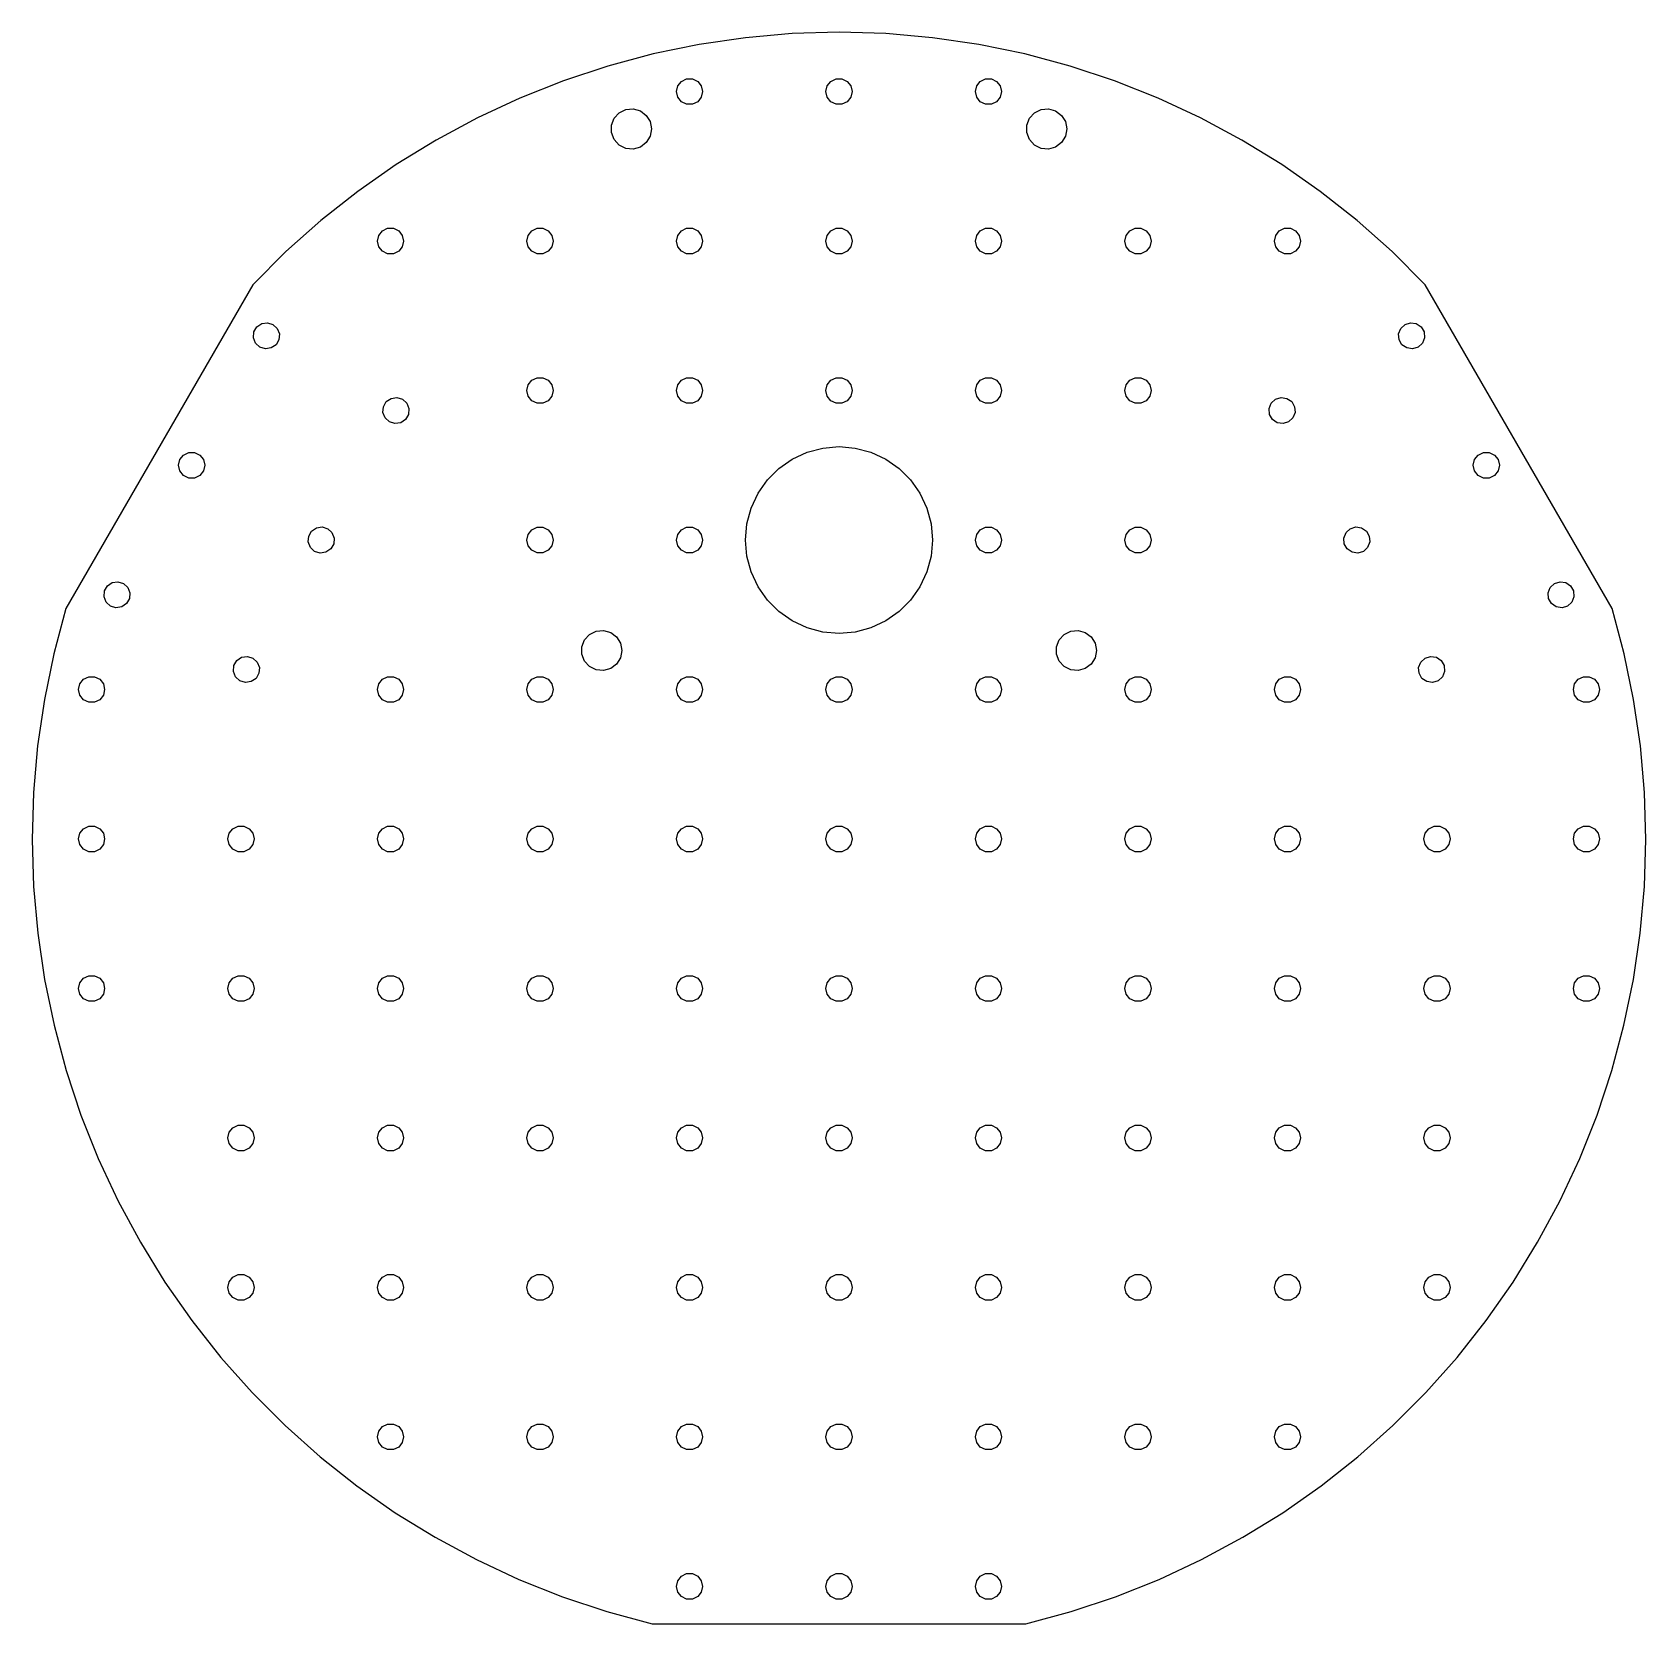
# Model space of a CAD drawing. Header units: metres. Extents: x -108 to 108, y -105 to 108.
import ezdxf

# ---------------------------------------------------------------- set-up
doc = ezdxf.new("R2010")
doc.units = ezdxf.units.M

msp = doc.modelspace()

# ---------------------------------------------------------------- linework, layer by layer
for p, q in [((0, 107.935), (-6.26792, 107.753)), ((6.26792, 107.753), (0, 107.935)), ((-18.7192, 106.3), (-24.8606, 105.033)), ((-12.5147, 107.207), (-18.7192, 106.3)), ((-6.26792, 107.753), (-12.5147, 107.207)), ((12.5147, 107.207), (6.26792, 107.753)), ((18.7192, 106.3), (12.5147, 107.207)), ((24.8606, 105.033), (18.7192, 106.3)), ((-24.8606, 105.033), (-30.918, 103.412)), ((30.918, 103.412), (24.8606, 105.033)), ((-30.918, 103.412), (-36.8711, 101.442)), ((-21.0911, 101.368), (-20.3894, 101.706)), ((-20.3894, 101.706), (-19.6106, 101.706)), ((-19.6106, 101.706), (-18.9089, 101.368)), ((-1.09111, 101.368), (-0.389411, 101.706)), ((-0.389411, 101.706), (0.389411, 101.706)), ((0.389411, 101.706), (1.09111, 101.368)), ((18.9089, 101.368), (19.6106, 101.706)), ((19.6106, 101.706), (20.3894, 101.706)), ((20.3894, 101.706), (21.0911, 101.368)), ((36.8711, 101.442), (30.918, 103.412)), ((-36.8711, 101.442), (-42.6998, 99.1299)), ((-21.75, 100), (-21.5767, 100.759)), ((-21.5767, 99.2407), (-21.75, 100)), ((-21.5767, 100.759), (-21.0911, 101.368)), ((-18.9089, 101.368), (-18.4233, 100.759)), ((-18.4233, 100.759), (-18.25, 100)), ((-18.25, 100), (-18.4233, 99.2407)), ((-1.75, 100), (-1.5767, 100.759)), ((-1.5767, 99.2407), (-1.75, 100)), ((-1.5767, 100.759), (-1.09111, 101.368)), ((1.09111, 101.368), (1.5767, 100.759)), ((1.5767, 100.759), (1.75, 100)), ((1.75, 100), (1.5767, 99.2407)), ((18.25, 100), (18.4233, 100.759)), ((18.4233, 99.2407), (18.25, 100)), ((18.4233, 100.759), (18.9089, 101.368)), ((21.0911, 101.368), (21.5767, 100.759)), ((21.5767, 100.759), (21.75, 100)), ((21.75, 100), (21.5767, 99.2407)), ((42.6998, 99.1299), (36.8711, 101.442)), ((-42.6998, 99.1299), (-48.3843, 96.483)), ((-30.0716, 96.4214), (-29.4031, 97.1546)), ((-29.4031, 97.1546), (-28.5149, 97.5969)), ((-28.5149, 97.5969), (-27.5269, 97.6885)), ((-27.5269, 97.6885), (-26.5725, 97.4169)), ((-26.5725, 97.4169), (-25.7807, 96.819)), ((-21.0911, 98.6318), (-21.5767, 99.2407)), ((-20.3894, 98.2939), (-21.0911, 98.6318)), ((-19.6106, 98.2939), (-20.3894, 98.2939)), ((-18.9089, 98.6318), (-19.6106, 98.2939)), ((-18.4233, 99.2407), (-18.9089, 98.6318)), ((-1.09111, 98.6318), (-1.5767, 99.2407)), ((-0.389411, 98.2939), (-1.09111, 98.6318)), ((0.389411, 98.2939), (-0.389411, 98.2939)), ((1.09111, 98.6318), (0.389411, 98.2939)), ((1.5767, 99.2407), (1.09111, 98.6318)), ((18.9089, 98.6318), (18.4233, 99.2407)), ((19.6106, 98.2939), (18.9089, 98.6318)), ((20.3894, 98.2939), (19.6106, 98.2939)), ((21.0911, 98.6318), (20.3894, 98.2939)), ((21.5767, 99.2407), (21.0911, 98.6318)), ((25.4804, 96.4214), (26.1489, 97.1546)), ((26.1489, 97.1546), (27.0371, 97.5969)), ((27.0371, 97.5969), (28.0251, 97.6885)), ((28.0251, 97.6885), (28.9795, 97.4169)), ((28.9795, 97.4169), (29.7713, 96.819)), ((48.3843, 96.483), (42.6998, 99.1299)), ((-48.3843, 96.483), (-53.9055, 93.5104)), ((-30.43, 95.4961), (-30.0716, 96.4214)), ((-30.43, 94.5039), (-30.43, 95.4961)), ((-25.7807, 96.819), (-25.2583, 95.9753)), ((-25.2583, 95.9753), (-25.076, 95)), ((-25.076, 95), (-25.2583, 94.0247)), ((25.122, 95.4961), (25.4804, 96.4214)), ((25.122, 94.5039), (25.122, 95.4961)), ((29.7713, 96.819), (30.2937, 95.9753)), ((30.2937, 95.9753), (30.476, 95)), ((30.476, 95), (30.2937, 94.0247)), ((53.9055, 93.5104), (48.3843, 96.483)), ((-53.9055, 93.5104), (-59.2448, 90.2222)), ((-30.0716, 93.5786), (-30.43, 94.5039)), ((-29.4031, 92.8454), (-30.0716, 93.5786)), ((-28.5149, 92.4031), (-29.4031, 92.8454)), ((-25.7807, 93.181), (-26.5725, 92.5831)), ((-25.2583, 94.0247), (-25.7807, 93.181)), ((25.4804, 93.5786), (25.122, 94.5039)), ((26.1489, 92.8454), (25.4804, 93.5786)), ((27.0371, 92.4031), (26.1489, 92.8454)), ((29.7713, 93.181), (28.9795, 92.5831)), ((30.2937, 94.0247), (29.7713, 93.181)), ((59.2448, 90.2222), (53.9055, 93.5104)), ((-27.5269, 92.3115), (-28.5149, 92.4031)), ((-26.5725, 92.5831), (-27.5269, 92.3115)), ((28.0251, 92.3115), (27.0371, 92.4031)), ((28.9795, 92.5831), (28.0251, 92.3115)), ((-59.2448, 90.2222), (-64.3841, 86.6296)), ((64.3841, 86.6296), (59.2448, 90.2222)), ((-64.3841, 86.6296), (-69.3062, 82.7445)), ((69.3062, 82.7445), (64.3841, 86.6296)), ((-69.3062, 82.7445), (-73.9943, 78.5802)), ((73.9943, 78.5802), (69.3062, 82.7445)), ((-61.75, 80), (-61.5767, 80.7593)), ((-61.5767, 79.2407), (-61.75, 80)), ((-61.5767, 80.7593), (-61.0911, 81.3682)), ((-61.0911, 81.3682), (-60.3894, 81.7061)), ((-60.3894, 81.7061), (-59.6106, 81.7061)), ((-59.6106, 81.7061), (-58.9089, 81.3682)), ((-58.9089, 81.3682), (-58.4233, 80.7593)), ((-58.4233, 80.7593), (-58.25, 80)), ((-58.25, 80), (-58.4233, 79.2407)), ((-41.75, 80), (-41.5767, 80.7593)), ((-41.5767, 79.2407), (-41.75, 80)), ((-41.5767, 80.7593), (-41.0911, 81.3682)), ((-41.0911, 81.3682), (-40.3894, 81.7061)), ((-40.3894, 81.7061), (-39.6106, 81.7061)), ((-39.6106, 81.7061), (-38.9089, 81.3682)), ((-38.9089, 81.3682), (-38.4233, 80.7593)), ((-38.4233, 80.7593), (-38.25, 80)), ((-38.25, 80), (-38.4233, 79.2407)), ((-21.75, 80), (-21.5767, 80.7593)), ((-21.5767, 79.2407), (-21.75, 80)), ((-21.5767, 80.7593), (-21.0911, 81.3682)), ((-21.0911, 81.3682), (-20.3894, 81.7061)), ((-20.3894, 81.7061), (-19.6106, 81.7061)), ((-19.6106, 81.7061), (-18.9089, 81.3682)), ((-18.9089, 81.3682), (-18.4233, 80.7593)), ((-18.4233, 80.7593), (-18.25, 80)), ((-18.25, 80), (-18.4233, 79.2407)), ((-1.75, 80), (-1.5767, 80.7593)), ((-1.5767, 79.2407), (-1.75, 80)), ((-1.5767, 80.7593), (-1.09111, 81.3682)), ((-1.09111, 81.3682), (-0.389411, 81.7061)), ((-0.389411, 81.7061), (0.389411, 81.7061)), ((0.389411, 81.7061), (1.09111, 81.3682)), ((1.09111, 81.3682), (1.5767, 80.7593)), ((1.5767, 80.7593), (1.75, 80)), ((1.75, 80), (1.5767, 79.2407)), ((18.25, 80), (18.4233, 80.7593)), ((18.4233, 79.2407), (18.25, 80)), ((18.4233, 80.7593), (18.9089, 81.3682)), ((18.9089, 81.3682), (19.6106, 81.7061)), ((19.6106, 81.7061), (20.3894, 81.7061)), ((20.3894, 81.7061), (21.0911, 81.3682)), ((21.0911, 81.3682), (21.5767, 80.7593)), ((21.5767, 80.7593), (21.75, 80)), ((21.75, 80), (21.5767, 79.2407)), ((38.25, 80), (38.4233, 80.7593)), ((38.4233, 79.2407), (38.25, 80)), ((38.4233, 80.7593), (38.9089, 81.3682)), ((38.9089, 81.3682), (39.6106, 81.7061)), ((39.6106, 81.7061), (40.3894, 81.7061)), ((40.3894, 81.7061), (41.0911, 81.3682)), ((41.0911, 81.3682), (41.5767, 80.7593)), ((41.5767, 80.7593), (41.75, 80)), ((41.75, 80), (41.5767, 79.2407)), ((58.25, 80), (58.4233, 80.7593)), ((58.4233, 79.2407), (58.25, 80)), ((58.4233, 80.7593), (58.9089, 81.3682)), ((58.9089, 81.3682), (59.6106, 81.7061)), ((59.6106, 81.7061), (60.3894, 81.7061)), ((60.3894, 81.7061), (61.0911, 81.3682)), ((61.0911, 81.3682), (61.5767, 80.7593)), ((61.5767, 80.7593), (61.75, 80)), ((61.75, 80), (61.5767, 79.2407)), ((-73.9943, 78.5802), (-78.4327, 74.1506)), ((-61.0911, 78.6318), (-61.5767, 79.2407)), ((-60.3894, 78.2939), (-61.0911, 78.6318)), ((-59.6106, 78.2939), (-60.3894, 78.2939)), ((-58.9089, 78.6318), (-59.6106, 78.2939)), ((-58.4233, 79.2407), (-58.9089, 78.6318)), ((-41.0911, 78.6318), (-41.5767, 79.2407)), ((-40.3894, 78.2939), (-41.0911, 78.6318)), ((-39.6106, 78.2939), (-40.3894, 78.2939)), ((-38.9089, 78.6318), (-39.6106, 78.2939)), ((-38.4233, 79.2407), (-38.9089, 78.6318)), ((-21.0911, 78.6318), (-21.5767, 79.2407)), ((-20.3894, 78.2939), (-21.0911, 78.6318)), ((-19.6106, 78.2939), (-20.3894, 78.2939)), ((-18.9089, 78.6318), (-19.6106, 78.2939)), ((-18.4233, 79.2407), (-18.9089, 78.6318)), ((-1.09111, 78.6318), (-1.5767, 79.2407)), ((-0.389411, 78.2939), (-1.09111, 78.6318)), ((0.389411, 78.2939), (-0.389411, 78.2939)), ((1.09111, 78.6318), (0.389411, 78.2939)), ((1.5767, 79.2407), (1.09111, 78.6318)), ((18.9089, 78.6318), (18.4233, 79.2407)), ((19.6106, 78.2939), (18.9089, 78.6318)), ((20.3894, 78.2939), (19.6106, 78.2939)), ((21.0911, 78.6318), (20.3894, 78.2939)), ((21.5767, 79.2407), (21.0911, 78.6318)), ((38.9089, 78.6318), (38.4233, 79.2407)), ((39.6106, 78.2939), (38.9089, 78.6318)), ((40.3894, 78.2939), (39.6106, 78.2939)), ((41.0911, 78.6318), (40.3894, 78.2939)), ((41.5767, 79.2407), (41.0911, 78.6318)), ((58.9089, 78.6318), (58.4233, 79.2407)), ((59.6106, 78.2939), (58.9089, 78.6318)), ((60.3894, 78.2939), (59.6106, 78.2939)), ((61.0911, 78.6318), (60.3894, 78.2939)), ((61.5767, 79.2407), (61.0911, 78.6318)), ((78.4327, 74.1506), (73.9943, 78.5802)), ((-78.4327, 74.1506), (-103.433, 30.8494)), ((103.433, 30.8494), (78.4327, 74.1506)), ((-78.333, 67.0597), (-78.2748, 67.8363)), ((-78.0485, 66.3347), (-78.333, 67.0597)), ((-78.2748, 67.8363), (-77.8854, 68.5108)), ((-77.8854, 68.5108), (-77.2419, 68.9495)), ((-77.2419, 68.9495), (-76.4718, 69.0656)), ((-76.4718, 69.0656), (-75.7275, 68.8361)), ((-75.7275, 68.8361), (-75.1566, 68.3063)), ((-75.1566, 68.3063), (-74.8721, 67.5813)), ((-74.8721, 67.5813), (-74.9303, 66.8047)), ((74.8721, 67.5813), (75.1566, 68.3063)), ((74.9303, 66.8047), (74.8721, 67.5813)), ((75.1566, 68.3063), (75.7275, 68.8361)), ((75.7275, 68.8361), (76.4718, 69.0656)), ((76.4718, 69.0656), (77.2419, 68.9495)), ((77.2419, 68.9495), (77.8854, 68.5108)), ((77.8854, 68.5108), (78.2748, 67.8363)), ((78.333, 67.0597), (78.0485, 66.3347)), ((78.2748, 67.8363), (78.333, 67.0597)), ((-77.4775, 65.805), (-78.0485, 66.3347)), ((-76.7333, 65.5754), (-77.4775, 65.805)), ((-75.9632, 65.6915), (-76.7333, 65.5754)), ((-75.3197, 66.1302), (-75.9632, 65.6915)), ((-74.9303, 66.8047), (-75.3197, 66.1302)), ((75.3197, 66.1302), (74.9303, 66.8047)), ((75.9632, 65.6915), (75.3197, 66.1302)), ((76.7333, 65.5754), (75.9632, 65.6915)), ((77.4775, 65.805), (76.7333, 65.5754)), ((78.0485, 66.3347), (77.4775, 65.805)), ((-41.75, 60), (-41.5767, 60.7593)), ((-41.5767, 60.7593), (-41.0911, 61.3682)), ((-41.0911, 61.3682), (-40.3894, 61.7061)), ((-40.3894, 61.7061), (-39.6106, 61.7061)), ((-39.6106, 61.7061), (-38.9089, 61.3682)), ((-38.9089, 61.3682), (-38.4233, 60.7593)), ((-38.4233, 60.7593), (-38.25, 60)), ((-21.75, 60), (-21.5767, 60.7593)), ((-21.5767, 60.7593), (-21.0911, 61.3682)), ((-21.0911, 61.3682), (-20.3894, 61.7061)), ((-20.3894, 61.7061), (-19.6106, 61.7061)), ((-19.6106, 61.7061), (-18.9089, 61.3682)), ((-18.9089, 61.3682), (-18.4233, 60.7593)), ((-18.4233, 60.7593), (-18.25, 60)), ((-1.75, 60), (-1.5767, 60.7593)), ((-1.5767, 60.7593), (-1.09111, 61.3682)), ((-1.09111, 61.3682), (-0.389411, 61.7061)), ((-0.389411, 61.7061), (0.389411, 61.7061)), ((0.389411, 61.7061), (1.09111, 61.3682)), ((1.09111, 61.3682), (1.5767, 60.7593)), ((1.5767, 60.7593), (1.75, 60)), ((18.25, 60), (18.4233, 60.7593)), ((18.4233, 60.7593), (18.9089, 61.3682)), ((18.9089, 61.3682), (19.6106, 61.7061)), ((19.6106, 61.7061), (20.3894, 61.7061)), ((20.3894, 61.7061), (21.0911, 61.3682)), ((21.0911, 61.3682), (21.5767, 60.7593)), ((21.5767, 60.7593), (21.75, 60)), ((38.25, 60), (38.4233, 60.7593)), ((38.4233, 60.7593), (38.9089, 61.3682)), ((38.9089, 61.3682), (39.6106, 61.7061)), ((39.6106, 61.7061), (40.3894, 61.7061)), ((40.3894, 61.7061), (41.0911, 61.3682)), ((41.0911, 61.3682), (41.5767, 60.7593)), ((41.5767, 60.7593), (41.75, 60)), ((-60.9543, 57.8363), (-60.5649, 58.5108)), ((-60.5649, 58.5108), (-59.9214, 58.9495)), ((-59.9214, 58.9495), (-59.1513, 59.0656)), ((-59.1513, 59.0656), (-58.407, 58.8361)), ((-58.407, 58.8361), (-57.8361, 58.3063)), ((-57.8361, 58.3063), (-57.5516, 57.5813)), ((-41.5767, 59.2407), (-41.75, 60)), ((-41.0911, 58.6318), (-41.5767, 59.2407)), ((-40.3894, 58.2939), (-41.0911, 58.6318)), ((-39.6106, 58.2939), (-40.3894, 58.2939)), ((-38.9089, 58.6318), (-39.6106, 58.2939)), ((-38.4233, 59.2407), (-38.9089, 58.6318)), ((-38.25, 60), (-38.4233, 59.2407)), ((-21.5767, 59.2407), (-21.75, 60)), ((-21.0911, 58.6318), (-21.5767, 59.2407)), ((-20.3894, 58.2939), (-21.0911, 58.6318)), ((-19.6106, 58.2939), (-20.3894, 58.2939)), ((-18.9089, 58.6318), (-19.6106, 58.2939)), ((-18.4233, 59.2407), (-18.9089, 58.6318)), ((-18.25, 60), (-18.4233, 59.2407)), ((-1.5767, 59.2407), (-1.75, 60)), ((-1.09111, 58.6318), (-1.5767, 59.2407)), ((-0.389411, 58.2939), (-1.09111, 58.6318)), ((0.389411, 58.2939), (-0.389411, 58.2939)), ((1.09111, 58.6318), (0.389411, 58.2939)), ((1.5767, 59.2407), (1.09111, 58.6318)), ((1.75, 60), (1.5767, 59.2407)), ((18.4233, 59.2407), (18.25, 60)), ((18.9089, 58.6318), (18.4233, 59.2407)), ((19.6106, 58.2939), (18.9089, 58.6318)), ((20.3894, 58.2939), (19.6106, 58.2939)), ((21.0911, 58.6318), (20.3894, 58.2939)), ((21.5767, 59.2407), (21.0911, 58.6318)), ((21.75, 60), (21.5767, 59.2407)), ((38.4233, 59.2407), (38.25, 60)), ((38.9089, 58.6318), (38.4233, 59.2407)), ((39.6106, 58.2939), (38.9089, 58.6318)), ((40.3894, 58.2939), (39.6106, 58.2939)), ((41.0911, 58.6318), (40.3894, 58.2939)), ((41.5767, 59.2407), (41.0911, 58.6318)), ((41.75, 60), (41.5767, 59.2407)), ((57.5516, 57.5813), (57.8361, 58.3063)), ((57.8361, 58.3063), (58.407, 58.8361)), ((58.407, 58.8361), (59.1513, 59.0656)), ((59.1513, 59.0656), (59.9214, 58.9495)), ((59.9214, 58.9495), (60.5649, 58.5108)), ((60.5649, 58.5108), (60.9543, 57.8363)), ((-61.0125, 57.0597), (-60.9543, 57.8363)), ((-60.728, 56.3347), (-61.0125, 57.0597)), ((-60.157, 55.805), (-60.728, 56.3347)), ((-57.9992, 56.1302), (-58.6427, 55.6915)), ((-57.6098, 56.8047), (-57.9992, 56.1302)), ((-57.5516, 57.5813), (-57.6098, 56.8047)), ((57.6098, 56.8047), (57.5516, 57.5813)), ((57.9992, 56.1302), (57.6098, 56.8047)), ((58.6427, 55.6915), (57.9992, 56.1302)), ((60.728, 56.3347), (60.157, 55.805)), ((61.0125, 57.0597), (60.728, 56.3347)), ((60.9543, 57.8363), (61.0125, 57.0597)), ((-59.4128, 55.5754), (-60.157, 55.805)), ((-58.6427, 55.6915), (-59.4128, 55.5754)), ((59.4128, 55.5754), (58.6427, 55.6915)), ((60.157, 55.805), (59.4128, 55.5754)), ((-4.27525, 51.7462), (-2.1706, 52.3101)), ((-2.1706, 52.3101), (0, 52.5)), ((0, 52.5), (2.1706, 52.3101)), ((2.1706, 52.3101), (4.27525, 51.7462)), ((-88.3525, 50), (-88.1792, 50.7593)), ((-88.1792, 49.2407), (-88.3525, 50)), ((-88.1792, 50.7593), (-87.6936, 51.3682)), ((-87.6936, 51.3682), (-86.992, 51.7061)), ((-86.992, 51.7061), (-86.2131, 51.7061)), ((-86.2131, 51.7061), (-85.5114, 51.3682)), ((-85.5114, 51.3682), (-85.0258, 50.7593)), ((-85.0258, 50.7593), (-84.8525, 50)), ((-84.8525, 50), (-85.0258, 49.2407)), ((-8.03485, 49.5756), (-6.25, 50.8253)), ((-6.25, 50.8253), (-4.27525, 51.7462)), ((4.27525, 51.7462), (6.25, 50.8253)), ((6.25, 50.8253), (8.03485, 49.5756)), ((84.8525, 50), (85.0258, 50.7593)), ((85.0258, 49.2407), (84.8525, 50)), ((85.0258, 50.7593), (85.5114, 51.3682)), ((85.5114, 51.3682), (86.2131, 51.7061)), ((86.2131, 51.7061), (86.992, 51.7061)), ((86.992, 51.7061), (87.6936, 51.3682)), ((87.6936, 51.3682), (88.1792, 50.7593)), ((88.1792, 50.7593), (88.3525, 50)), ((88.3525, 50), (88.1792, 49.2407)), ((-87.6936, 48.6318), (-88.1792, 49.2407)), ((-86.992, 48.2939), (-87.6936, 48.6318)), ((-86.2131, 48.2939), (-86.992, 48.2939)), ((-85.5114, 48.6318), (-86.2131, 48.2939)), ((-85.0258, 49.2407), (-85.5114, 48.6318)), ((-10.8253, 46.25), (-9.57556, 48.0348)), ((-9.57556, 48.0348), (-8.03485, 49.5756)), ((8.03485, 49.5756), (9.57556, 48.0348)), ((9.57556, 48.0348), (10.8253, 46.25)), ((85.5114, 48.6318), (85.0258, 49.2407)), ((86.2131, 48.2939), (85.5114, 48.6318)), ((86.992, 48.2939), (86.2131, 48.2939)), ((87.6936, 48.6318), (86.992, 48.2939)), ((88.1792, 49.2407), (87.6936, 48.6318)), ((-11.7462, 44.2753), (-10.8253, 46.25)), ((10.8253, 46.25), (11.7462, 44.2753)), ((-12.3101, 42.1706), (-11.7462, 44.2753)), ((11.7462, 44.2753), (12.3101, 42.1706)), ((-70.9543, 40.5158), (-70.5649, 41.1903)), ((-70.5649, 41.1903), (-69.9214, 41.629)), ((-69.9214, 41.629), (-69.1513, 41.7451)), ((-69.1513, 41.7451), (-68.407, 41.5155)), ((-68.407, 41.5155), (-67.8361, 40.9858)), ((-41.5767, 40.7593), (-41.0911, 41.3682)), ((-41.0911, 41.3682), (-40.3894, 41.7061)), ((-40.3894, 41.7061), (-39.6106, 41.7061)), ((-39.6106, 41.7061), (-38.9089, 41.3682)), ((-38.9089, 41.3682), (-38.4233, 40.7593)), ((-21.5767, 40.7593), (-21.0911, 41.3682)), ((-21.0911, 41.3682), (-20.3894, 41.7061)), ((-20.3894, 41.7061), (-19.6106, 41.7061)), ((-19.6106, 41.7061), (-18.9089, 41.3682)), ((-18.9089, 41.3682), (-18.4233, 40.7593)), ((-12.5, 40), (-12.3101, 42.1706)), ((12.3101, 42.1706), (12.5, 40)), ((18.4233, 40.7593), (18.9089, 41.3682)), ((18.9089, 41.3682), (19.6106, 41.7061)), ((19.6106, 41.7061), (20.3894, 41.7061)), ((20.3894, 41.7061), (21.0911, 41.3682)), ((21.0911, 41.3682), (21.5767, 40.7593)), ((38.4233, 40.7593), (38.9089, 41.3682)), ((38.9089, 41.3682), (39.6106, 41.7061)), ((39.6106, 41.7061), (40.3894, 41.7061)), ((40.3894, 41.7061), (41.0911, 41.3682)), ((41.0911, 41.3682), (41.5767, 40.7593)), ((67.8361, 40.9858), (68.407, 41.5155)), ((68.407, 41.5155), (69.1513, 41.7451)), ((69.1513, 41.7451), (69.9214, 41.629)), ((69.9214, 41.629), (70.5649, 41.1903)), ((70.5649, 41.1903), (70.9543, 40.5158)), ((-71.0125, 39.7392), (-70.9543, 40.5158)), ((-70.728, 39.0142), (-71.0125, 39.7392)), ((-70.157, 38.4845), (-70.728, 39.0142)), ((-67.6098, 39.4842), (-67.9992, 38.8097)), ((-67.8361, 40.9858), (-67.5516, 40.2608)), ((-67.5516, 40.2608), (-67.6098, 39.4842)), ((-41.75, 40), (-41.5767, 40.7593)), ((-41.5767, 39.2407), (-41.75, 40)), ((-41.0911, 38.6318), (-41.5767, 39.2407)), ((-38.4233, 39.2407), (-38.9089, 38.6318)), ((-38.4233, 40.7593), (-38.25, 40)), ((-38.25, 40), (-38.4233, 39.2407)), ((-21.75, 40), (-21.5767, 40.7593)), ((-21.5767, 39.2407), (-21.75, 40)), ((-21.0911, 38.6318), (-21.5767, 39.2407)), ((-18.4233, 39.2407), (-18.9089, 38.6318)), ((-18.4233, 40.7593), (-18.25, 40)), ((-18.25, 40), (-18.4233, 39.2407)), ((-12.3101, 37.8294), (-12.5, 40)), ((12.5, 40), (12.3101, 37.8294)), ((18.25, 40), (18.4233, 40.7593)), ((18.4233, 39.2407), (18.25, 40)), ((18.9089, 38.6318), (18.4233, 39.2407)), ((21.5767, 39.2407), (21.0911, 38.6318)), ((21.5767, 40.7593), (21.75, 40)), ((21.75, 40), (21.5767, 39.2407)), ((38.25, 40), (38.4233, 40.7593)), ((38.4233, 39.2407), (38.25, 40)), ((38.9089, 38.6318), (38.4233, 39.2407)), ((41.5767, 39.2407), (41.0911, 38.6318)), ((41.5767, 40.7593), (41.75, 40)), ((41.75, 40), (41.5767, 39.2407)), ((67.5516, 40.2608), (67.8361, 40.9858)), ((67.6098, 39.4842), (67.5516, 40.2608)), ((67.9992, 38.8097), (67.6098, 39.4842)), ((70.728, 39.0142), (70.157, 38.4845)), ((71.0125, 39.7392), (70.728, 39.0142)), ((70.9543, 40.5158), (71.0125, 39.7392)), ((-69.4128, 38.2549), (-70.157, 38.4845)), ((-68.6427, 38.371), (-69.4128, 38.2549)), ((-67.9992, 38.8097), (-68.6427, 38.371)), ((-40.3894, 38.2939), (-41.0911, 38.6318)), ((-39.6106, 38.2939), (-40.3894, 38.2939)), ((-38.9089, 38.6318), (-39.6106, 38.2939)), ((-20.3894, 38.2939), (-21.0911, 38.6318)), ((-19.6106, 38.2939), (-20.3894, 38.2939)), ((-18.9089, 38.6318), (-19.6106, 38.2939)), ((-11.7462, 35.7247), (-12.3101, 37.8294)), ((12.3101, 37.8294), (11.7462, 35.7247)), ((19.6106, 38.2939), (18.9089, 38.6318)), ((20.3894, 38.2939), (19.6106, 38.2939)), ((21.0911, 38.6318), (20.3894, 38.2939)), ((39.6106, 38.2939), (38.9089, 38.6318)), ((40.3894, 38.2939), (39.6106, 38.2939)), ((41.0911, 38.6318), (40.3894, 38.2939)), ((68.6427, 38.371), (67.9992, 38.8097)), ((69.4128, 38.2549), (68.6427, 38.371)), ((70.157, 38.4845), (69.4128, 38.2549)), ((-10.8253, 33.75), (-11.7462, 35.7247)), ((11.7462, 35.7247), (10.8253, 33.75)), ((-98.333, 32.4187), (-98.2748, 33.1953)), ((-98.0485, 31.6937), (-98.333, 32.4187)), ((-98.2748, 33.1953), (-97.8854, 33.8698)), ((-97.8854, 33.8698), (-97.2419, 34.3085)), ((-97.2419, 34.3085), (-96.4718, 34.4246)), ((-96.4718, 34.4246), (-95.7275, 34.195)), ((-95.7275, 34.195), (-95.1566, 33.6653)), ((-95.1566, 33.6653), (-94.8721, 32.9403)), ((-94.8721, 32.9403), (-94.9303, 32.1637)), ((-9.57556, 31.9652), (-10.8253, 33.75)), ((10.8253, 33.75), (9.57556, 31.9652)), ((94.8721, 32.9403), (95.1566, 33.6653)), ((94.9303, 32.1637), (94.8721, 32.9403)), ((95.1566, 33.6653), (95.7275, 34.195)), ((95.7275, 34.195), (96.4718, 34.4246)), ((96.4718, 34.4246), (97.2419, 34.3085)), ((97.2419, 34.3085), (97.8854, 33.8698)), ((97.8854, 33.8698), (98.2748, 33.1953)), ((98.333, 32.4187), (98.0485, 31.6937)), ((98.2748, 33.1953), (98.333, 32.4187)), ((-103.433, 30.8494), (-105.05, 24.7908)), ((-97.4775, 31.1639), (-98.0485, 31.6937)), ((-96.7333, 30.9344), (-97.4775, 31.1639)), ((-95.9632, 31.0505), (-96.7333, 30.9344)), ((-95.3197, 31.4892), (-95.9632, 31.0505)), ((-94.9303, 32.1637), (-95.3197, 31.4892)), ((-8.03485, 30.4244), (-9.57556, 31.9652)), ((-6.25, 29.1747), (-8.03485, 30.4244)), ((8.03485, 30.4244), (6.25, 29.1747)), ((9.57556, 31.9652), (8.03485, 30.4244)), ((95.3197, 31.4892), (94.9303, 32.1637)), ((95.9632, 31.0505), (95.3197, 31.4892)), ((96.7333, 30.9344), (95.9632, 31.0505)), ((97.4775, 31.1639), (96.7333, 30.9344)), ((98.0485, 31.6937), (97.4775, 31.1639)), ((105.05, 24.7908), (103.433, 30.8494)), ((-4.27525, 28.2538), (-6.25, 29.1747)), ((-2.1706, 27.6899), (-4.27525, 28.2538)), ((4.27525, 28.2538), (2.1706, 27.6899)), ((6.25, 29.1747), (4.27525, 28.2538)), ((-34.404, 25.7211), (-34.0456, 26.6464)), ((-34.0456, 26.6464), (-33.3771, 27.3796)), ((-33.3771, 27.3796), (-32.4889, 27.8219)), ((-32.4889, 27.8219), (-31.5009, 27.9135)), ((-31.5009, 27.9135), (-30.5465, 27.6419)), ((-30.5465, 27.6419), (-29.7547, 27.044)), ((-29.7547, 27.044), (-29.2323, 26.2004)), ((-29.2323, 26.2004), (-29.05, 25.225)), ((0, 27.5), (-2.1706, 27.6899)), ((2.1706, 27.6899), (0, 27.5)), ((29.096, 25.7211), (29.4544, 26.6464)), ((29.4544, 26.6464), (30.1229, 27.3796)), ((30.1229, 27.3796), (31.0111, 27.8219)), ((31.0111, 27.8219), (31.9991, 27.9135)), ((31.9991, 27.9135), (32.9535, 27.6419)), ((32.9535, 27.6419), (33.7453, 27.044)), ((33.7453, 27.044), (34.2677, 26.2004)), ((34.2677, 26.2004), (34.45, 25.225)), ((-105.05, 24.7908), (-106.312, 18.6487)), ((-80.9543, 23.1953), (-80.5649, 23.8698)), ((-80.5649, 23.8698), (-79.9214, 24.3085)), ((-79.9214, 24.3085), (-79.1513, 24.4246)), ((-79.1513, 24.4246), (-78.407, 24.195)), ((-78.407, 24.195), (-77.8361, 23.6653)), ((-34.404, 24.7289), (-34.404, 25.7211)), ((-34.0456, 23.8036), (-34.404, 24.7289)), ((-33.3771, 23.0704), (-34.0456, 23.8036)), ((-29.2323, 24.2496), (-29.7547, 23.406)), ((-29.05, 25.225), (-29.2323, 24.2496)), ((29.096, 24.7289), (29.096, 25.7211)), ((29.4544, 23.8036), (29.096, 24.7289)), ((30.1229, 23.0704), (29.4544, 23.8036)), ((34.2677, 24.2496), (33.7453, 23.406)), ((34.45, 25.225), (34.2677, 24.2496)), ((77.8361, 23.6653), (78.407, 24.195)), ((78.407, 24.195), (79.1513, 24.4246)), ((79.1513, 24.4246), (79.9214, 24.3085)), ((79.9214, 24.3085), (80.5649, 23.8698)), ((80.5649, 23.8698), (80.9543, 23.1953)), ((106.312, 18.6487), (105.05, 24.7908)), ((-101.091, 21.3682), (-100.389, 21.7061)), ((-100.389, 21.7061), (-99.6106, 21.7061)), ((-99.6106, 21.7061), (-98.9089, 21.3682)), ((-81.0125, 22.4187), (-80.9543, 23.1953)), ((-80.728, 21.6937), (-81.0125, 22.4187)), ((-80.157, 21.1639), (-80.728, 21.6937)), ((-77.6098, 22.1637), (-77.9992, 21.4892)), ((-77.8361, 23.6653), (-77.5516, 22.9403)), ((-77.5516, 22.9403), (-77.6098, 22.1637)), ((-61.0911, 21.3682), (-60.3894, 21.7061)), ((-60.3894, 21.7061), (-59.6106, 21.7061)), ((-59.6106, 21.7061), (-58.9089, 21.3682)), ((-41.0911, 21.3682), (-40.3894, 21.7061)), ((-40.3894, 21.7061), (-39.6106, 21.7061)), ((-39.6106, 21.7061), (-38.9089, 21.3682)), ((-32.4889, 22.6281), (-33.3771, 23.0704)), ((-31.5009, 22.5365), (-32.4889, 22.6281)), ((-30.5465, 22.8081), (-31.5009, 22.5365)), ((-29.7547, 23.406), (-30.5465, 22.8081)), ((-21.0911, 21.3682), (-20.3894, 21.7061)), ((-20.3894, 21.7061), (-19.6106, 21.7061)), ((-19.6106, 21.7061), (-18.9089, 21.3682)), ((-1.09111, 21.3682), (-0.389411, 21.7061)), ((-0.389411, 21.7061), (0.389411, 21.7061)), ((0.389411, 21.7061), (1.09111, 21.3682)), ((18.9089, 21.3682), (19.6106, 21.7061)), ((19.6106, 21.7061), (20.3894, 21.7061)), ((20.3894, 21.7061), (21.0911, 21.3682)), ((31.0111, 22.6281), (30.1229, 23.0704)), ((31.9991, 22.5365), (31.0111, 22.6281)), ((32.9535, 22.8081), (31.9991, 22.5365)), ((33.7453, 23.406), (32.9535, 22.8081)), ((38.9089, 21.3682), (39.6106, 21.7061)), ((39.6106, 21.7061), (40.3894, 21.7061)), ((40.3894, 21.7061), (41.0911, 21.3682)), ((58.9089, 21.3682), (59.6106, 21.7061)), ((59.6106, 21.7061), (60.3894, 21.7061)), ((60.3894, 21.7061), (61.0911, 21.3682)), ((77.5516, 22.9403), (77.8361, 23.6653)), ((77.6098, 22.1637), (77.5516, 22.9403)), ((77.9992, 21.4892), (77.6098, 22.1637)), ((80.728, 21.6937), (80.157, 21.1639)), ((81.0125, 22.4187), (80.728, 21.6937)), ((80.9543, 23.1953), (81.0125, 22.4187)), ((98.9089, 21.3682), (99.6106, 21.7061)), ((99.6106, 21.7061), (100.389, 21.7061)), ((100.389, 21.7061), (101.091, 21.3682)), ((-101.75, 20), (-101.577, 20.7593)), ((-101.577, 19.2407), (-101.75, 20)), ((-101.577, 20.7593), (-101.091, 21.3682)), ((-98.9089, 21.3682), (-98.4233, 20.7593)), ((-98.4233, 20.7593), (-98.25, 20)), ((-98.25, 20), (-98.4233, 19.2407)), ((-79.4128, 20.9344), (-80.157, 21.1639)), ((-78.6427, 21.0505), (-79.4128, 20.9344)), ((-77.9992, 21.4892), (-78.6427, 21.0505)), ((-61.75, 20), (-61.5767, 20.7593)), ((-61.5767, 19.2407), (-61.75, 20)), ((-61.5767, 20.7593), (-61.0911, 21.3682)), ((-58.9089, 21.3682), (-58.4233, 20.7593)), ((-58.4233, 20.7593), (-58.25, 20)), ((-58.25, 20), (-58.4233, 19.2407)), ((-41.75, 20), (-41.5767, 20.7593)), ((-41.5767, 19.2407), (-41.75, 20)), ((-41.5767, 20.7593), (-41.0911, 21.3682)), ((-38.9089, 21.3682), (-38.4233, 20.7593)), ((-38.4233, 20.7593), (-38.25, 20)), ((-38.25, 20), (-38.4233, 19.2407)), ((-21.75, 20), (-21.5767, 20.7593)), ((-21.5767, 19.2407), (-21.75, 20)), ((-21.5767, 20.7593), (-21.0911, 21.3682)), ((-18.9089, 21.3682), (-18.4233, 20.7593)), ((-18.4233, 20.7593), (-18.25, 20)), ((-18.25, 20), (-18.4233, 19.2407)), ((-1.75, 20), (-1.5767, 20.7593)), ((-1.5767, 19.2407), (-1.75, 20)), ((-1.5767, 20.7593), (-1.09111, 21.3682)), ((1.09111, 21.3682), (1.5767, 20.7593)), ((1.5767, 20.7593), (1.75, 20)), ((1.75, 20), (1.5767, 19.2407)), ((18.25, 20), (18.4233, 20.7593)), ((18.4233, 19.2407), (18.25, 20)), ((18.4233, 20.7593), (18.9089, 21.3682)), ((21.0911, 21.3682), (21.5767, 20.7593)), ((21.5767, 20.7593), (21.75, 20)), ((21.75, 20), (21.5767, 19.2407)), ((38.25, 20), (38.4233, 20.7593)), ((38.4233, 19.2407), (38.25, 20)), ((38.4233, 20.7593), (38.9089, 21.3682)), ((41.0911, 21.3682), (41.5767, 20.7593)), ((41.5767, 20.7593), (41.75, 20)), ((41.75, 20), (41.5767, 19.2407)), ((58.25, 20), (58.4233, 20.7593)), ((58.4233, 19.2407), (58.25, 20)), ((58.4233, 20.7593), (58.9089, 21.3682)), ((61.0911, 21.3682), (61.5767, 20.7593)), ((61.5767, 20.7593), (61.75, 20)), ((61.75, 20), (61.5767, 19.2407)), ((78.6427, 21.0505), (77.9992, 21.4892)), ((79.4128, 20.9344), (78.6427, 21.0505)), ((80.157, 21.1639), (79.4128, 20.9344)), ((98.25, 20), (98.4233, 20.7593)), ((98.4233, 19.2407), (98.25, 20)), ((98.4233, 20.7593), (98.9089, 21.3682)), ((101.091, 21.3682), (101.577, 20.7593)), ((101.577, 20.7593), (101.75, 20)), ((101.75, 20), (101.577, 19.2407)), ((-106.312, 18.6487), (-107.215, 12.4435)), ((-101.091, 18.6318), (-101.577, 19.2407)), ((-100.389, 18.2939), (-101.091, 18.6318)), ((-99.6106, 18.2939), (-100.389, 18.2939)), ((-98.9089, 18.6318), (-99.6106, 18.2939)), ((-98.4233, 19.2407), (-98.9089, 18.6318)), ((-61.0911, 18.6318), (-61.5767, 19.2407)), ((-60.3894, 18.2939), (-61.0911, 18.6318)), ((-59.6106, 18.2939), (-60.3894, 18.2939)), ((-58.9089, 18.6318), (-59.6106, 18.2939)), ((-58.4233, 19.2407), (-58.9089, 18.6318)), ((-41.0911, 18.6318), (-41.5767, 19.2407)), ((-40.3894, 18.2939), (-41.0911, 18.6318)), ((-39.6106, 18.2939), (-40.3894, 18.2939)), ((-38.9089, 18.6318), (-39.6106, 18.2939)), ((-38.4233, 19.2407), (-38.9089, 18.6318)), ((-21.0911, 18.6318), (-21.5767, 19.2407)), ((-20.3894, 18.2939), (-21.0911, 18.6318)), ((-19.6106, 18.2939), (-20.3894, 18.2939)), ((-18.9089, 18.6318), (-19.6106, 18.2939)), ((-18.4233, 19.2407), (-18.9089, 18.6318)), ((-1.09111, 18.6318), (-1.5767, 19.2407)), ((-0.389411, 18.2939), (-1.09111, 18.6318)), ((0.389411, 18.2939), (-0.389411, 18.2939)), ((1.09111, 18.6318), (0.389411, 18.2939)), ((1.5767, 19.2407), (1.09111, 18.6318)), ((18.9089, 18.6318), (18.4233, 19.2407)), ((19.6106, 18.2939), (18.9089, 18.6318)), ((20.3894, 18.2939), (19.6106, 18.2939)), ((21.0911, 18.6318), (20.3894, 18.2939)), ((21.5767, 19.2407), (21.0911, 18.6318)), ((38.9089, 18.6318), (38.4233, 19.2407)), ((39.6106, 18.2939), (38.9089, 18.6318)), ((40.3894, 18.2939), (39.6106, 18.2939)), ((41.0911, 18.6318), (40.3894, 18.2939)), ((41.5767, 19.2407), (41.0911, 18.6318)), ((58.9089, 18.6318), (58.4233, 19.2407)), ((59.6106, 18.2939), (58.9089, 18.6318)), ((60.3894, 18.2939), (59.6106, 18.2939)), ((61.0911, 18.6318), (60.3894, 18.2939)), ((61.5767, 19.2407), (61.0911, 18.6318)), ((98.9089, 18.6318), (98.4233, 19.2407)), ((99.6106, 18.2939), (98.9089, 18.6318)), ((100.389, 18.2939), (99.6106, 18.2939)), ((101.091, 18.6318), (100.389, 18.2939)), ((101.577, 19.2407), (101.091, 18.6318)), ((107.215, 12.4435), (106.312, 18.6487)), ((-107.215, 12.4435), (-107.757, 6.19639)), ((107.757, 6.19639), (107.215, 12.4435)), ((-107.757, 6.19639), (-107.935, -0.07165)), ((107.935, -0.07165), (107.757, 6.19639)), ((-101.75, 0), (-101.577, 0.759296)), ((-101.577, -0.759296), (-101.75, 0)), ((-101.577, 0.759296), (-101.091, 1.36821)), ((-101.091, 1.36821), (-100.389, 1.70612)), ((-100.389, 1.70612), (-99.6106, 1.70612)), ((-99.6106, 1.70612), (-98.9089, 1.36821)), ((-98.9089, 1.36821), (-98.4233, 0.759296)), ((-98.4233, 0.759296), (-98.25, 0)), ((-98.25, 0), (-98.4233, -0.759296)), ((-81.75, 0), (-81.5767, 0.759296)), ((-81.5767, -0.759296), (-81.75, 0)), ((-81.5767, 0.759296), (-81.0911, 1.36821)), ((-81.0911, 1.36821), (-80.3894, 1.70612)), ((-80.3894, 1.70612), (-79.6106, 1.70612)), ((-79.6106, 1.70612), (-78.9089, 1.36821)), ((-78.9089, 1.36821), (-78.4233, 0.759296)), ((-78.4233, 0.759296), (-78.25, 0)), ((-78.25, 0), (-78.4233, -0.759296)), ((-61.75, 0), (-61.5767, 0.759296)), ((-61.5767, -0.759296), (-61.75, 0)), ((-61.5767, 0.759296), (-61.0911, 1.36821)), ((-61.0911, 1.36821), (-60.3894, 1.70612)), ((-60.3894, 1.70612), (-59.6106, 1.70612)), ((-59.6106, 1.70612), (-58.9089, 1.36821)), ((-58.9089, 1.36821), (-58.4233, 0.759296)), ((-58.4233, 0.759296), (-58.25, 0)), ((-58.25, 0), (-58.4233, -0.759296)), ((-41.75, 0), (-41.5767, 0.759296)), ((-41.5767, -0.759296), (-41.75, 0)), ((-41.5767, 0.759296), (-41.0911, 1.36821)), ((-41.0911, 1.36821), (-40.3894, 1.70612)), ((-40.3894, 1.70612), (-39.6106, 1.70612)), ((-39.6106, 1.70612), (-38.9089, 1.36821)), ((-38.9089, 1.36821), (-38.4233, 0.759296)), ((-38.4233, 0.759296), (-38.25, 0)), ((-38.25, 0), (-38.4233, -0.759296)), ((-21.75, 0), (-21.5767, 0.759296)), ((-21.5767, -0.759296), (-21.75, 0)), ((-21.5767, 0.759296), (-21.0911, 1.36821)), ((-21.0911, 1.36821), (-20.3894, 1.70612)), ((-20.3894, 1.70612), (-19.6106, 1.70612)), ((-19.6106, 1.70612), (-18.9089, 1.36821)), ((-18.9089, 1.36821), (-18.4233, 0.759296)), ((-18.4233, 0.759296), (-18.25, 0)), ((-18.25, 0), (-18.4233, -0.759296)), ((-1.75, 0), (-1.5767, 0.759296)), ((-1.5767, -0.759296), (-1.75, 0)), ((-1.5767, 0.759296), (-1.09111, 1.36821)), ((-1.09111, 1.36821), (-0.389411, 1.70612)), ((-0.389411, 1.70612), (0.389411, 1.70612)), ((0.389411, 1.70612), (1.09111, 1.36821)), ((1.09111, 1.36821), (1.5767, 0.759296)), ((1.5767, 0.759296), (1.75, 0)), ((1.75, 0), (1.5767, -0.759296)), ((18.25, 0), (18.4233, 0.759296)), ((18.4233, -0.759296), (18.25, 0)), ((18.4233, 0.759296), (18.9089, 1.36821)), ((18.9089, 1.36821), (19.6106, 1.70612)), ((19.6106, 1.70612), (20.3894, 1.70612)), ((20.3894, 1.70612), (21.0911, 1.36821)), ((21.0911, 1.36821), (21.5767, 0.759296)), ((21.5767, 0.759296), (21.75, 0)), ((21.75, 0), (21.5767, -0.759296)), ((38.25, 0), (38.4233, 0.759296)), ((38.4233, -0.759296), (38.25, 0)), ((38.4233, 0.759296), (38.9089, 1.36821)), ((38.9089, 1.36821), (39.6106, 1.70612)), ((39.6106, 1.70612), (40.3894, 1.70612)), ((40.3894, 1.70612), (41.0911, 1.36821)), ((41.0911, 1.36821), (41.5767, 0.759296)), ((41.5767, 0.759296), (41.75, 0)), ((41.75, 0), (41.5767, -0.759296)), ((58.25, 0), (58.4233, 0.759296)), ((58.4233, -0.759296), (58.25, 0)), ((58.4233, 0.759296), (58.9089, 1.36821)), ((58.9089, 1.36821), (59.6106, 1.70612)), ((59.6106, 1.70612), (60.3894, 1.70612)), ((60.3894, 1.70612), (61.0911, 1.36821)), ((61.0911, 1.36821), (61.5767, 0.759296)), ((61.5767, 0.759296), (61.75, 0)), ((61.75, 0), (61.5767, -0.759296)), ((78.25, 0), (78.4233, 0.759296)), ((78.4233, -0.759296), (78.25, 0)), ((78.4233, 0.759296), (78.9089, 1.36821)), ((78.9089, 1.36821), (79.6106, 1.70612)), ((79.6106, 1.70612), (80.3894, 1.70612)), ((80.3894, 1.70612), (81.0911, 1.36821)), ((81.0911, 1.36821), (81.5767, 0.759296)), ((81.5767, 0.759296), (81.75, 0)), ((81.75, 0), (81.5767, -0.759296)), ((98.25, 0), (98.4233, 0.759296)), ((98.4233, -0.759296), (98.25, 0)), ((98.4233, 0.759296), (98.9089, 1.36821)), ((98.9089, 1.36821), (99.6106, 1.70612)), ((99.6106, 1.70612), (100.389, 1.70612)), ((100.389, 1.70612), (101.091, 1.36821)), ((101.091, 1.36821), (101.577, 0.759296)), ((101.577, 0.759296), (101.75, 0)), ((101.75, 0), (101.577, -0.759296)), ((-107.935, -0.07165), (-107.749, -6.33945)), ((-101.091, -1.36821), (-101.577, -0.759296)), ((-100.389, -1.70612), (-101.091, -1.36821)), ((-99.6106, -1.70612), (-100.389, -1.70612)), ((-98.9089, -1.36821), (-99.6106, -1.70612)), ((-98.4233, -0.759296), (-98.9089, -1.36821)), ((-81.0911, -1.36821), (-81.5767, -0.759296)), ((-80.3894, -1.70612), (-81.0911, -1.36821)), ((-79.6106, -1.70612), (-80.3894, -1.70612)), ((-78.9089, -1.36821), (-79.6106, -1.70612)), ((-78.4233, -0.759296), (-78.9089, -1.36821)), ((-61.0911, -1.36821), (-61.5767, -0.759296)), ((-60.3894, -1.70612), (-61.0911, -1.36821)), ((-59.6106, -1.70612), (-60.3894, -1.70612)), ((-58.9089, -1.36821), (-59.6106, -1.70612)), ((-58.4233, -0.759296), (-58.9089, -1.36821)), ((-41.0911, -1.36821), (-41.5767, -0.759296)), ((-40.3894, -1.70612), (-41.0911, -1.36821)), ((-39.6106, -1.70612), (-40.3894, -1.70612)), ((-38.9089, -1.36821), (-39.6106, -1.70612)), ((-38.4233, -0.759296), (-38.9089, -1.36821)), ((-21.0911, -1.36821), (-21.5767, -0.759296)), ((-20.3894, -1.70612), (-21.0911, -1.36821)), ((-19.6106, -1.70612), (-20.3894, -1.70612)), ((-18.9089, -1.36821), (-19.6106, -1.70612)), ((-18.4233, -0.759296), (-18.9089, -1.36821)), ((-1.09111, -1.36821), (-1.5767, -0.759296)), ((-0.389411, -1.70612), (-1.09111, -1.36821)), ((0.389411, -1.70612), (-0.389411, -1.70612)), ((1.09111, -1.36821), (0.389411, -1.70612)), ((1.5767, -0.759296), (1.09111, -1.36821)), ((18.9089, -1.36821), (18.4233, -0.759296)), ((19.6106, -1.70612), (18.9089, -1.36821)), ((20.3894, -1.70612), (19.6106, -1.70612)), ((21.0911, -1.36821), (20.3894, -1.70612)), ((21.5767, -0.759296), (21.0911, -1.36821)), ((38.9089, -1.36821), (38.4233, -0.759296)), ((39.6106, -1.70612), (38.9089, -1.36821)), ((40.3894, -1.70612), (39.6106, -1.70612)), ((41.0911, -1.36821), (40.3894, -1.70612)), ((41.5767, -0.759296), (41.0911, -1.36821)), ((58.9089, -1.36821), (58.4233, -0.759296)), ((59.6106, -1.70612), (58.9089, -1.36821)), ((60.3894, -1.70612), (59.6106, -1.70612)), ((61.0911, -1.36821), (60.3894, -1.70612)), ((61.5767, -0.759296), (61.0911, -1.36821)), ((78.9089, -1.36821), (78.4233, -0.759296)), ((79.6106, -1.70612), (78.9089, -1.36821)), ((80.3894, -1.70612), (79.6106, -1.70612)), ((81.0911, -1.36821), (80.3894, -1.70612)), ((81.5767, -0.759296), (81.0911, -1.36821)), ((98.9089, -1.36821), (98.4233, -0.759296)), ((99.6106, -1.70612), (98.9089, -1.36821)), ((100.389, -1.70612), (99.6106, -1.70612)), ((101.091, -1.36821), (100.389, -1.70612)), ((101.577, -0.759296), (101.091, -1.36821)), ((107.749, -6.33945), (107.935, -0.07165)), ((-107.749, -6.33945), (-107.199, -12.5859)), ((107.199, -12.5859), (107.749, -6.33945)), ((-107.199, -12.5859), (-106.287, -18.7898)), ((106.287, -18.7898), (107.199, -12.5859)), ((-106.287, -18.7898), (-105.017, -24.9303)), ((-101.75, -20), (-101.577, -19.2407)), ((-101.577, -19.2407), (-101.091, -18.6318)), ((-101.091, -18.6318), (-100.389, -18.2939)), ((-100.389, -18.2939), (-99.6106, -18.2939)), ((-99.6106, -18.2939), (-98.9089, -18.6318)), ((-98.9089, -18.6318), (-98.4233, -19.2407)), ((-98.4233, -19.2407), (-98.25, -20)), ((-81.75, -20), (-81.5767, -19.2407)), ((-81.5767, -19.2407), (-81.0911, -18.6318)), ((-81.0911, -18.6318), (-80.3894, -18.2939)), ((-80.3894, -18.2939), (-79.6106, -18.2939)), ((-79.6106, -18.2939), (-78.9089, -18.6318)), ((-78.9089, -18.6318), (-78.4233, -19.2407)), ((-78.4233, -19.2407), (-78.25, -20)), ((-61.75, -20), (-61.5767, -19.2407)), ((-61.5767, -19.2407), (-61.0911, -18.6318)), ((-61.0911, -18.6318), (-60.3894, -18.2939)), ((-60.3894, -18.2939), (-59.6106, -18.2939)), ((-59.6106, -18.2939), (-58.9089, -18.6318)), ((-58.9089, -18.6318), (-58.4233, -19.2407)), ((-58.4233, -19.2407), (-58.25, -20)), ((-41.75, -20), (-41.5767, -19.2407)), ((-41.5767, -19.2407), (-41.0911, -18.6318)), ((-41.0911, -18.6318), (-40.3894, -18.2939)), ((-40.3894, -18.2939), (-39.6106, -18.2939)), ((-39.6106, -18.2939), (-38.9089, -18.6318)), ((-38.9089, -18.6318), (-38.4233, -19.2407)), ((-38.4233, -19.2407), (-38.25, -20)), ((-21.75, -20), (-21.5767, -19.2407)), ((-21.5767, -19.2407), (-21.0911, -18.6318)), ((-21.0911, -18.6318), (-20.3894, -18.2939)), ((-20.3894, -18.2939), (-19.6106, -18.2939)), ((-19.6106, -18.2939), (-18.9089, -18.6318)), ((-18.9089, -18.6318), (-18.4233, -19.2407)), ((-18.4233, -19.2407), (-18.25, -20)), ((-1.75, -20), (-1.5767, -19.2407)), ((-1.5767, -19.2407), (-1.09111, -18.6318)), ((-1.09111, -18.6318), (-0.389411, -18.2939)), ((-0.389411, -18.2939), (0.389411, -18.2939)), ((0.389411, -18.2939), (1.09111, -18.6318)), ((1.09111, -18.6318), (1.5767, -19.2407)), ((1.5767, -19.2407), (1.75, -20)), ((18.25, -20), (18.4233, -19.2407)), ((18.4233, -19.2407), (18.9089, -18.6318)), ((18.9089, -18.6318), (19.6106, -18.2939)), ((19.6106, -18.2939), (20.3894, -18.2939)), ((20.3894, -18.2939), (21.0911, -18.6318)), ((21.0911, -18.6318), (21.5767, -19.2407)), ((21.5767, -19.2407), (21.75, -20)), ((38.25, -20), (38.4233, -19.2407)), ((38.4233, -19.2407), (38.9089, -18.6318)), ((38.9089, -18.6318), (39.6106, -18.2939)), ((39.6106, -18.2939), (40.3894, -18.2939)), ((40.3894, -18.2939), (41.0911, -18.6318)), ((41.0911, -18.6318), (41.5767, -19.2407)), ((41.5767, -19.2407), (41.75, -20)), ((58.25, -20), (58.4233, -19.2407)), ((58.4233, -19.2407), (58.9089, -18.6318)), ((58.9089, -18.6318), (59.6106, -18.2939)), ((59.6106, -18.2939), (60.3894, -18.2939)), ((60.3894, -18.2939), (61.0911, -18.6318)), ((61.0911, -18.6318), (61.5767, -19.2407)), ((61.5767, -19.2407), (61.75, -20)), ((78.25, -20), (78.4233, -19.2407)), ((78.4233, -19.2407), (78.9089, -18.6318)), ((78.9089, -18.6318), (79.6106, -18.2939)), ((79.6106, -18.2939), (80.3894, -18.2939)), ((80.3894, -18.2939), (81.0911, -18.6318)), ((81.0911, -18.6318), (81.5767, -19.2407)), ((81.5767, -19.2407), (81.75, -20)), ((98.25, -20), (98.4233, -19.2407)), ((98.4233, -19.2407), (98.9089, -18.6318)), ((98.9089, -18.6318), (99.6106, -18.2939)), ((99.6106, -18.2939), (100.389, -18.2939)), ((100.389, -18.2939), (101.091, -18.6318)), ((101.091, -18.6318), (101.577, -19.2407)), ((101.577, -19.2407), (101.75, -20)), ((105.017, -24.9303), (106.287, -18.7898)), ((-101.577, -20.7593), (-101.75, -20)), ((-101.091, -21.3682), (-101.577, -20.7593)), ((-100.389, -21.7061), (-101.091, -21.3682)), ((-98.9089, -21.3682), (-99.6106, -21.7061)), ((-98.4233, -20.7593), (-98.9089, -21.3682)), ((-98.25, -20), (-98.4233, -20.7593)), ((-81.5767, -20.7593), (-81.75, -20)), ((-81.0911, -21.3682), (-81.5767, -20.7593)), ((-80.3894, -21.7061), (-81.0911, -21.3682)), ((-78.9089, -21.3682), (-79.6106, -21.7061)), ((-78.4233, -20.7593), (-78.9089, -21.3682)), ((-78.25, -20), (-78.4233, -20.7593)), ((-61.5767, -20.7593), (-61.75, -20)), ((-61.0911, -21.3682), (-61.5767, -20.7593)), ((-60.3894, -21.7061), (-61.0911, -21.3682)), ((-58.9089, -21.3682), (-59.6106, -21.7061)), ((-58.4233, -20.7593), (-58.9089, -21.3682)), ((-58.25, -20), (-58.4233, -20.7593)), ((-41.5767, -20.7593), (-41.75, -20)), ((-41.0911, -21.3682), (-41.5767, -20.7593)), ((-40.3894, -21.7061), (-41.0911, -21.3682)), ((-38.9089, -21.3682), (-39.6106, -21.7061)), ((-38.4233, -20.7593), (-38.9089, -21.3682)), ((-38.25, -20), (-38.4233, -20.7593)), ((-21.5767, -20.7593), (-21.75, -20)), ((-21.0911, -21.3682), (-21.5767, -20.7593)), ((-20.3894, -21.7061), (-21.0911, -21.3682)), ((-18.9089, -21.3682), (-19.6106, -21.7061)), ((-18.4233, -20.7593), (-18.9089, -21.3682)), ((-18.25, -20), (-18.4233, -20.7593)), ((-1.5767, -20.7593), (-1.75, -20)), ((-1.09111, -21.3682), (-1.5767, -20.7593)), ((-0.389411, -21.7061), (-1.09111, -21.3682)), ((1.09111, -21.3682), (0.389411, -21.7061)), ((1.5767, -20.7593), (1.09111, -21.3682)), ((1.75, -20), (1.5767, -20.7593)), ((18.4233, -20.7593), (18.25, -20)), ((18.9089, -21.3682), (18.4233, -20.7593)), ((19.6106, -21.7061), (18.9089, -21.3682)), ((21.0911, -21.3682), (20.3894, -21.7061)), ((21.5767, -20.7593), (21.0911, -21.3682)), ((21.75, -20), (21.5767, -20.7593)), ((38.4233, -20.7593), (38.25, -20)), ((38.9089, -21.3682), (38.4233, -20.7593)), ((39.6106, -21.7061), (38.9089, -21.3682)), ((41.0911, -21.3682), (40.3894, -21.7061)), ((41.5767, -20.7593), (41.0911, -21.3682)), ((41.75, -20), (41.5767, -20.7593)), ((58.4233, -20.7593), (58.25, -20)), ((58.9089, -21.3682), (58.4233, -20.7593)), ((59.6106, -21.7061), (58.9089, -21.3682)), ((61.0911, -21.3682), (60.3894, -21.7061)), ((61.5767, -20.7593), (61.0911, -21.3682)), ((61.75, -20), (61.5767, -20.7593)), ((78.4233, -20.7593), (78.25, -20)), ((78.9089, -21.3682), (78.4233, -20.7593)), ((79.6106, -21.7061), (78.9089, -21.3682)), ((81.0911, -21.3682), (80.3894, -21.7061)), ((81.5767, -20.7593), (81.0911, -21.3682)), ((81.75, -20), (81.5767, -20.7593)), ((98.4233, -20.7593), (98.25, -20)), ((98.9089, -21.3682), (98.4233, -20.7593)), ((99.6106, -21.7061), (98.9089, -21.3682)), ((101.091, -21.3682), (100.389, -21.7061)), ((101.577, -20.7593), (101.091, -21.3682)), ((101.75, -20), (101.577, -20.7593)), ((-99.6106, -21.7061), (-100.389, -21.7061)), ((-79.6106, -21.7061), (-80.3894, -21.7061)), ((-59.6106, -21.7061), (-60.3894, -21.7061)), ((-39.6106, -21.7061), (-40.3894, -21.7061)), ((-19.6106, -21.7061), (-20.3894, -21.7061)), ((0.389411, -21.7061), (-0.389411, -21.7061)), ((20.3894, -21.7061), (19.6106, -21.7061)), ((40.3894, -21.7061), (39.6106, -21.7061)), ((60.3894, -21.7061), (59.6106, -21.7061)), ((80.3894, -21.7061), (79.6106, -21.7061)), ((100.389, -21.7061), (99.6106, -21.7061)), ((-105.017, -24.9303), (-103.392, -30.9867)), ((103.392, -30.9867), (105.017, -24.9303)), ((-103.392, -30.9867), (-101.418, -36.9384)), ((101.418, -36.9384), (103.392, -30.9867)), ((-101.418, -36.9384), (-99.1015, -42.7656)), ((-81.5767, -39.2407), (-81.0911, -38.6318)), ((-81.0911, -38.6318), (-80.3894, -38.2939)), ((-80.3894, -38.2939), (-79.6106, -38.2939)), ((-79.6106, -38.2939), (-78.9089, -38.6318)), ((-78.9089, -38.6318), (-78.4233, -39.2407)), ((-61.5767, -39.2407), (-61.0911, -38.6318)), ((-61.0911, -38.6318), (-60.3894, -38.2939)), ((-60.3894, -38.2939), (-59.6106, -38.2939)), ((-59.6106, -38.2939), (-58.9089, -38.6318)), ((-58.9089, -38.6318), (-58.4233, -39.2407)), ((-41.5767, -39.2407), (-41.0911, -38.6318)), ((-41.0911, -38.6318), (-40.3894, -38.2939)), ((-40.3894, -38.2939), (-39.6106, -38.2939)), ((-39.6106, -38.2939), (-38.9089, -38.6318)), ((-38.9089, -38.6318), (-38.4233, -39.2407)), ((-21.5767, -39.2407), (-21.0911, -38.6318)), ((-21.0911, -38.6318), (-20.3894, -38.2939)), ((-20.3894, -38.2939), (-19.6106, -38.2939)), ((-19.6106, -38.2939), (-18.9089, -38.6318)), ((-18.9089, -38.6318), (-18.4233, -39.2407)), ((-1.5767, -39.2407), (-1.09111, -38.6318)), ((-1.09111, -38.6318), (-0.389411, -38.2939)), ((-0.389411, -38.2939), (0.389411, -38.2939)), ((0.389411, -38.2939), (1.09111, -38.6318)), ((1.09111, -38.6318), (1.5767, -39.2407)), ((18.4233, -39.2407), (18.9089, -38.6318)), ((18.9089, -38.6318), (19.6106, -38.2939)), ((19.6106, -38.2939), (20.3894, -38.2939)), ((20.3894, -38.2939), (21.0911, -38.6318)), ((21.0911, -38.6318), (21.5767, -39.2407)), ((38.4233, -39.2407), (38.9089, -38.6318)), ((38.9089, -38.6318), (39.6106, -38.2939)), ((39.6106, -38.2939), (40.3894, -38.2939)), ((40.3894, -38.2939), (41.0911, -38.6318)), ((41.0911, -38.6318), (41.5767, -39.2407)), ((58.4233, -39.2407), (58.9089, -38.6318)), ((58.9089, -38.6318), (59.6106, -38.2939)), ((59.6106, -38.2939), (60.3894, -38.2939)), ((60.3894, -38.2939), (61.0911, -38.6318)), ((61.0911, -38.6318), (61.5767, -39.2407)), ((78.4233, -39.2407), (78.9089, -38.6318)), ((78.9089, -38.6318), (79.6106, -38.2939)), ((79.6106, -38.2939), (80.3894, -38.2939)), ((80.3894, -38.2939), (81.0911, -38.6318)), ((81.0911, -38.6318), (81.5767, -39.2407)), ((99.1015, -42.7656), (101.418, -36.9384)), ((-81.75, -40), (-81.5767, -39.2407)), ((-81.5767, -40.7593), (-81.75, -40)), ((-81.0911, -41.3682), (-81.5767, -40.7593)), ((-78.4233, -40.7593), (-78.9089, -41.3682)), ((-78.4233, -39.2407), (-78.25, -40)), ((-78.25, -40), (-78.4233, -40.7593)), ((-61.75, -40), (-61.5767, -39.2407)), ((-61.5767, -40.7593), (-61.75, -40)), ((-61.0911, -41.3682), (-61.5767, -40.7593)), ((-58.4233, -40.7593), (-58.9089, -41.3682)), ((-58.4233, -39.2407), (-58.25, -40)), ((-58.25, -40), (-58.4233, -40.7593)), ((-41.75, -40), (-41.5767, -39.2407)), ((-41.5767, -40.7593), (-41.75, -40)), ((-41.0911, -41.3682), (-41.5767, -40.7593)), ((-38.4233, -40.7593), (-38.9089, -41.3682)), ((-38.4233, -39.2407), (-38.25, -40)), ((-38.25, -40), (-38.4233, -40.7593)), ((-21.75, -40), (-21.5767, -39.2407)), ((-21.5767, -40.7593), (-21.75, -40)), ((-21.0911, -41.3682), (-21.5767, -40.7593)), ((-18.4233, -40.7593), (-18.9089, -41.3682)), ((-18.4233, -39.2407), (-18.25, -40)), ((-18.25, -40), (-18.4233, -40.7593)), ((-1.75, -40), (-1.5767, -39.2407)), ((-1.5767, -40.7593), (-1.75, -40)), ((-1.09111, -41.3682), (-1.5767, -40.7593)), ((1.5767, -40.7593), (1.09111, -41.3682)), ((1.5767, -39.2407), (1.75, -40)), ((1.75, -40), (1.5767, -40.7593)), ((18.25, -40), (18.4233, -39.2407)), ((18.4233, -40.7593), (18.25, -40)), ((18.9089, -41.3682), (18.4233, -40.7593)), ((21.5767, -40.7593), (21.0911, -41.3682)), ((21.5767, -39.2407), (21.75, -40)), ((21.75, -40), (21.5767, -40.7593)), ((38.25, -40), (38.4233, -39.2407)), ((38.4233, -40.7593), (38.25, -40)), ((38.9089, -41.3682), (38.4233, -40.7593)), ((41.5767, -40.7593), (41.0911, -41.3682)), ((41.5767, -39.2407), (41.75, -40)), ((41.75, -40), (41.5767, -40.7593)), ((58.25, -40), (58.4233, -39.2407)), ((58.4233, -40.7593), (58.25, -40)), ((58.9089, -41.3682), (58.4233, -40.7593)), ((61.5767, -40.7593), (61.0911, -41.3682)), ((61.5767, -39.2407), (61.75, -40)), ((61.75, -40), (61.5767, -40.7593)), ((78.25, -40), (78.4233, -39.2407)), ((78.4233, -40.7593), (78.25, -40)), ((78.9089, -41.3682), (78.4233, -40.7593)), ((81.5767, -40.7593), (81.0911, -41.3682)), ((81.5767, -39.2407), (81.75, -40)), ((81.75, -40), (81.5767, -40.7593)), ((-99.1015, -42.7656), (-96.4508, -48.4483)), ((-80.3894, -41.7061), (-81.0911, -41.3682)), ((-79.6106, -41.7061), (-80.3894, -41.7061)), ((-78.9089, -41.3682), (-79.6106, -41.7061)), ((-60.3894, -41.7061), (-61.0911, -41.3682)), ((-59.6106, -41.7061), (-60.3894, -41.7061)), ((-58.9089, -41.3682), (-59.6106, -41.7061)), ((-40.3894, -41.7061), (-41.0911, -41.3682)), ((-39.6106, -41.7061), (-40.3894, -41.7061)), ((-38.9089, -41.3682), (-39.6106, -41.7061)), ((-20.3894, -41.7061), (-21.0911, -41.3682)), ((-19.6106, -41.7061), (-20.3894, -41.7061)), ((-18.9089, -41.3682), (-19.6106, -41.7061)), ((-0.389411, -41.7061), (-1.09111, -41.3682)), ((0.389411, -41.7061), (-0.389411, -41.7061)), ((1.09111, -41.3682), (0.389411, -41.7061)), ((19.6106, -41.7061), (18.9089, -41.3682)), ((20.3894, -41.7061), (19.6106, -41.7061)), ((21.0911, -41.3682), (20.3894, -41.7061)), ((39.6106, -41.7061), (38.9089, -41.3682)), ((40.3894, -41.7061), (39.6106, -41.7061)), ((41.0911, -41.3682), (40.3894, -41.7061)), ((59.6106, -41.7061), (58.9089, -41.3682)), ((60.3894, -41.7061), (59.6106, -41.7061)), ((61.0911, -41.3682), (60.3894, -41.7061)), ((79.6106, -41.7061), (78.9089, -41.3682)), ((80.3894, -41.7061), (79.6106, -41.7061)), ((81.0911, -41.3682), (80.3894, -41.7061)), ((96.4508, -48.4483), (99.1015, -42.7656)), ((-96.4508, -48.4483), (-93.4746, -53.9676)), ((93.4746, -53.9676), (96.4508, -48.4483)), ((-93.4746, -53.9676), (-90.1829, -59.3047)), ((90.1829, -59.3047), (93.4746, -53.9676)), ((-90.1829, -59.3047), (-86.5868, -64.4416)), ((-81.75, -60), (-81.5767, -59.2407)), ((-81.5767, -60.7593), (-81.75, -60)), ((-81.5767, -59.2407), (-81.0911, -58.6318)), ((-81.0911, -58.6318), (-80.3894, -58.2939)), ((-80.3894, -58.2939), (-79.6106, -58.2939)), ((-79.6106, -58.2939), (-78.9089, -58.6318)), ((-78.9089, -58.6318), (-78.4233, -59.2407)), ((-78.4233, -59.2407), (-78.25, -60)), ((-78.25, -60), (-78.4233, -60.7593)), ((-61.75, -60), (-61.5767, -59.2407)), ((-61.5767, -60.7593), (-61.75, -60)), ((-61.5767, -59.2407), (-61.0911, -58.6318)), ((-61.0911, -58.6318), (-60.3894, -58.2939)), ((-60.3894, -58.2939), (-59.6106, -58.2939)), ((-59.6106, -58.2939), (-58.9089, -58.6318)), ((-58.9089, -58.6318), (-58.4233, -59.2407)), ((-58.4233, -59.2407), (-58.25, -60)), ((-58.25, -60), (-58.4233, -60.7593)), ((-41.75, -60), (-41.5767, -59.2407)), ((-41.5767, -60.7593), (-41.75, -60)), ((-41.5767, -59.2407), (-41.0911, -58.6318)), ((-41.0911, -58.6318), (-40.3894, -58.2939)), ((-40.3894, -58.2939), (-39.6106, -58.2939)), ((-39.6106, -58.2939), (-38.9089, -58.6318)), ((-38.9089, -58.6318), (-38.4233, -59.2407)), ((-38.4233, -59.2407), (-38.25, -60)), ((-38.25, -60), (-38.4233, -60.7593)), ((-21.75, -60), (-21.5767, -59.2407)), ((-21.5767, -60.7593), (-21.75, -60)), ((-21.5767, -59.2407), (-21.0911, -58.6318)), ((-21.0911, -58.6318), (-20.3894, -58.2939)), ((-20.3894, -58.2939), (-19.6106, -58.2939)), ((-19.6106, -58.2939), (-18.9089, -58.6318)), ((-18.9089, -58.6318), (-18.4233, -59.2407)), ((-18.4233, -59.2407), (-18.25, -60)), ((-18.25, -60), (-18.4233, -60.7593)), ((-1.75, -60), (-1.5767, -59.2407)), ((-1.5767, -60.7593), (-1.75, -60)), ((-1.5767, -59.2407), (-1.09111, -58.6318)), ((-1.09111, -58.6318), (-0.389411, -58.2939)), ((-0.389411, -58.2939), (0.389411, -58.2939)), ((0.389411, -58.2939), (1.09111, -58.6318)), ((1.09111, -58.6318), (1.5767, -59.2407)), ((1.5767, -59.2407), (1.75, -60)), ((1.75, -60), (1.5767, -60.7593)), ((18.25, -60), (18.4233, -59.2407)), ((18.4233, -60.7593), (18.25, -60)), ((18.4233, -59.2407), (18.9089, -58.6318)), ((18.9089, -58.6318), (19.6106, -58.2939)), ((19.6106, -58.2939), (20.3894, -58.2939)), ((20.3894, -58.2939), (21.0911, -58.6318)), ((21.0911, -58.6318), (21.5767, -59.2407)), ((21.5767, -59.2407), (21.75, -60)), ((21.75, -60), (21.5767, -60.7593)), ((38.25, -60), (38.4233, -59.2407)), ((38.4233, -60.7593), (38.25, -60)), ((38.4233, -59.2407), (38.9089, -58.6318)), ((38.9089, -58.6318), (39.6106, -58.2939)), ((39.6106, -58.2939), (40.3894, -58.2939)), ((40.3894, -58.2939), (41.0911, -58.6318)), ((41.0911, -58.6318), (41.5767, -59.2407)), ((41.5767, -59.2407), (41.75, -60)), ((41.75, -60), (41.5767, -60.7593)), ((58.25, -60), (58.4233, -59.2407)), ((58.4233, -60.7593), (58.25, -60)), ((58.4233, -59.2407), (58.9089, -58.6318)), ((58.9089, -58.6318), (59.6106, -58.2939)), ((59.6106, -58.2939), (60.3894, -58.2939)), ((60.3894, -58.2939), (61.0911, -58.6318)), ((61.0911, -58.6318), (61.5767, -59.2407)), ((61.5767, -59.2407), (61.75, -60)), ((61.75, -60), (61.5767, -60.7593)), ((78.25, -60), (78.4233, -59.2407)), ((78.4233, -60.7593), (78.25, -60)), ((78.4233, -59.2407), (78.9089, -58.6318)), ((78.9089, -58.6318), (79.6106, -58.2939)), ((79.6106, -58.2939), (80.3894, -58.2939)), ((80.3894, -58.2939), (81.0911, -58.6318)), ((81.0911, -58.6318), (81.5767, -59.2407)), ((81.5767, -59.2407), (81.75, -60)), ((81.75, -60), (81.5767, -60.7593)), ((86.5868, -64.4416), (90.1829, -59.3047)), ((-81.0911, -61.3682), (-81.5767, -60.7593)), ((-80.3894, -61.7061), (-81.0911, -61.3682)), ((-79.6106, -61.7061), (-80.3894, -61.7061)), ((-78.9089, -61.3682), (-79.6106, -61.7061)), ((-78.4233, -60.7593), (-78.9089, -61.3682)), ((-61.0911, -61.3682), (-61.5767, -60.7593)), ((-60.3894, -61.7061), (-61.0911, -61.3682)), ((-59.6106, -61.7061), (-60.3894, -61.7061)), ((-58.9089, -61.3682), (-59.6106, -61.7061)), ((-58.4233, -60.7593), (-58.9089, -61.3682)), ((-41.0911, -61.3682), (-41.5767, -60.7593)), ((-40.3894, -61.7061), (-41.0911, -61.3682)), ((-39.6106, -61.7061), (-40.3894, -61.7061)), ((-38.9089, -61.3682), (-39.6106, -61.7061)), ((-38.4233, -60.7593), (-38.9089, -61.3682)), ((-21.0911, -61.3682), (-21.5767, -60.7593)), ((-20.3894, -61.7061), (-21.0911, -61.3682)), ((-19.6106, -61.7061), (-20.3894, -61.7061)), ((-18.9089, -61.3682), (-19.6106, -61.7061)), ((-18.4233, -60.7593), (-18.9089, -61.3682)), ((-1.09111, -61.3682), (-1.5767, -60.7593)), ((-0.389411, -61.7061), (-1.09111, -61.3682)), ((0.389411, -61.7061), (-0.389411, -61.7061)), ((1.09111, -61.3682), (0.389411, -61.7061)), ((1.5767, -60.7593), (1.09111, -61.3682)), ((18.9089, -61.3682), (18.4233, -60.7593)), ((19.6106, -61.7061), (18.9089, -61.3682)), ((20.3894, -61.7061), (19.6106, -61.7061)), ((21.0911, -61.3682), (20.3894, -61.7061)), ((21.5767, -60.7593), (21.0911, -61.3682)), ((38.9089, -61.3682), (38.4233, -60.7593)), ((39.6106, -61.7061), (38.9089, -61.3682)), ((40.3894, -61.7061), (39.6106, -61.7061)), ((41.0911, -61.3682), (40.3894, -61.7061)), ((41.5767, -60.7593), (41.0911, -61.3682)), ((58.9089, -61.3682), (58.4233, -60.7593)), ((59.6106, -61.7061), (58.9089, -61.3682)), ((60.3894, -61.7061), (59.6106, -61.7061)), ((61.0911, -61.3682), (60.3894, -61.7061)), ((61.5767, -60.7593), (61.0911, -61.3682)), ((78.9089, -61.3682), (78.4233, -60.7593)), ((79.6106, -61.7061), (78.9089, -61.3682)), ((80.3894, -61.7061), (79.6106, -61.7061)), ((81.0911, -61.3682), (80.3894, -61.7061)), ((81.5767, -60.7593), (81.0911, -61.3682)), ((-86.5868, -64.4416), (-82.6985, -69.3611)), ((82.6985, -69.3611), (86.5868, -64.4416)), ((-82.6985, -69.3611), (-78.531, -74.0464)), ((78.531, -74.0464), (82.6985, -69.3611)), ((-78.531, -74.0464), (-74.0986, -78.4819)), ((74.0986, -78.4819), (78.531, -74.0464)), ((-74.0986, -78.4819), (-69.416, -82.6524)), ((-61.75, -80), (-61.5767, -79.2407)), ((-61.5767, -79.2407), (-61.0911, -78.6318)), ((-61.0911, -78.6318), (-60.3894, -78.2939)), ((-60.3894, -78.2939), (-59.6106, -78.2939)), ((-59.6106, -78.2939), (-58.9089, -78.6318)), ((-58.9089, -78.6318), (-58.4233, -79.2407)), ((-58.4233, -79.2407), (-58.25, -80)), ((-41.75, -80), (-41.5767, -79.2407)), ((-41.5767, -79.2407), (-41.0911, -78.6318)), ((-41.0911, -78.6318), (-40.3894, -78.2939)), ((-40.3894, -78.2939), (-39.6106, -78.2939)), ((-39.6106, -78.2939), (-38.9089, -78.6318)), ((-38.9089, -78.6318), (-38.4233, -79.2407)), ((-38.4233, -79.2407), (-38.25, -80)), ((-21.75, -80), (-21.5767, -79.2407)), ((-21.5767, -79.2407), (-21.0911, -78.6318)), ((-21.0911, -78.6318), (-20.3894, -78.2939)), ((-20.3894, -78.2939), (-19.6106, -78.2939)), ((-19.6106, -78.2939), (-18.9089, -78.6318)), ((-18.9089, -78.6318), (-18.4233, -79.2407)), ((-18.4233, -79.2407), (-18.25, -80)), ((-1.75, -80), (-1.5767, -79.2407)), ((-1.5767, -79.2407), (-1.09111, -78.6318)), ((-1.09111, -78.6318), (-0.389411, -78.2939)), ((-0.389411, -78.2939), (0.389411, -78.2939)), ((0.389411, -78.2939), (1.09111, -78.6318)), ((1.09111, -78.6318), (1.5767, -79.2407)), ((1.5767, -79.2407), (1.75, -80)), ((18.25, -80), (18.4233, -79.2407)), ((18.4233, -79.2407), (18.9089, -78.6318)), ((18.9089, -78.6318), (19.6106, -78.2939)), ((19.6106, -78.2939), (20.3894, -78.2939)), ((20.3894, -78.2939), (21.0911, -78.6318)), ((21.0911, -78.6318), (21.5767, -79.2407)), ((21.5767, -79.2407), (21.75, -80)), ((38.25, -80), (38.4233, -79.2407)), ((38.4233, -79.2407), (38.9089, -78.6318)), ((38.9089, -78.6318), (39.6106, -78.2939)), ((39.6106, -78.2939), (40.3894, -78.2939)), ((40.3894, -78.2939), (41.0911, -78.6318)), ((41.0911, -78.6318), (41.5767, -79.2407)), ((41.5767, -79.2407), (41.75, -80)), ((58.25, -80), (58.4233, -79.2407)), ((58.4233, -79.2407), (58.9089, -78.6318)), ((58.9089, -78.6318), (59.6106, -78.2939)), ((59.6106, -78.2939), (60.3894, -78.2939)), ((60.3894, -78.2939), (61.0911, -78.6318)), ((61.0911, -78.6318), (61.5767, -79.2407)), ((61.5767, -79.2407), (61.75, -80)), ((69.416, -82.6524), (74.0986, -78.4819)), ((-61.5767, -80.7593), (-61.75, -80)), ((-61.0911, -81.3682), (-61.5767, -80.7593)), ((-60.3894, -81.7061), (-61.0911, -81.3682)), ((-59.6106, -81.7061), (-60.3894, -81.7061)), ((-58.9089, -81.3682), (-59.6106, -81.7061)), ((-58.4233, -80.7593), (-58.9089, -81.3682)), ((-58.25, -80), (-58.4233, -80.7593)), ((-41.5767, -80.7593), (-41.75, -80)), ((-41.0911, -81.3682), (-41.5767, -80.7593)), ((-40.3894, -81.7061), (-41.0911, -81.3682)), ((-39.6106, -81.7061), (-40.3894, -81.7061)), ((-38.9089, -81.3682), (-39.6106, -81.7061)), ((-38.4233, -80.7593), (-38.9089, -81.3682)), ((-38.25, -80), (-38.4233, -80.7593)), ((-21.5767, -80.7593), (-21.75, -80)), ((-21.0911, -81.3682), (-21.5767, -80.7593)), ((-20.3894, -81.7061), (-21.0911, -81.3682)), ((-19.6106, -81.7061), (-20.3894, -81.7061)), ((-18.9089, -81.3682), (-19.6106, -81.7061)), ((-18.4233, -80.7593), (-18.9089, -81.3682)), ((-18.25, -80), (-18.4233, -80.7593)), ((-1.5767, -80.7593), (-1.75, -80)), ((-1.09111, -81.3682), (-1.5767, -80.7593)), ((-0.389411, -81.7061), (-1.09111, -81.3682)), ((0.389411, -81.7061), (-0.389411, -81.7061)), ((1.09111, -81.3682), (0.389411, -81.7061)), ((1.5767, -80.7593), (1.09111, -81.3682)), ((1.75, -80), (1.5767, -80.7593)), ((18.4233, -80.7593), (18.25, -80)), ((18.9089, -81.3682), (18.4233, -80.7593)), ((19.6106, -81.7061), (18.9089, -81.3682)), ((20.3894, -81.7061), (19.6106, -81.7061)), ((21.0911, -81.3682), (20.3894, -81.7061)), ((21.5767, -80.7593), (21.0911, -81.3682)), ((21.75, -80), (21.5767, -80.7593)), ((38.4233, -80.7593), (38.25, -80)), ((38.9089, -81.3682), (38.4233, -80.7593)), ((39.6106, -81.7061), (38.9089, -81.3682)), ((40.3894, -81.7061), (39.6106, -81.7061)), ((41.0911, -81.3682), (40.3894, -81.7061)), ((41.5767, -80.7593), (41.0911, -81.3682)), ((41.75, -80), (41.5767, -80.7593)), ((58.4233, -80.7593), (58.25, -80)), ((58.9089, -81.3682), (58.4233, -80.7593)), ((59.6106, -81.7061), (58.9089, -81.3682)), ((60.3894, -81.7061), (59.6106, -81.7061)), ((61.0911, -81.3682), (60.3894, -81.7061)), ((61.5767, -80.7593), (61.0911, -81.3682)), ((61.75, -80), (61.5767, -80.7593)), ((-69.416, -82.6524), (-64.4991, -86.544)), ((64.4991, -86.544), (69.416, -82.6524)), ((-64.4991, -86.544), (-59.3645, -90.1435)), ((59.3645, -90.1435), (64.4991, -86.544)), ((-59.3645, -90.1435), (-54.0296, -93.4388)), ((54.0296, -93.4388), (59.3645, -90.1435)), ((-54.0296, -93.4388), (-48.5123, -96.4186)), ((48.5123, -96.4186), (54.0296, -93.4388)), ((-48.5123, -96.4186), (-42.8313, -99.0731)), ((42.8313, -99.0731), (48.5123, -96.4186)), ((-42.8313, -99.0731), (-37.0058, -101.393)), ((-21.75, -100), (-21.5767, -99.2407)), ((-21.5767, -99.2407), (-21.0911, -98.6318)), ((-21.0911, -98.6318), (-20.3894, -98.2939)), ((-20.3894, -98.2939), (-19.6106, -98.2939)), ((-19.6106, -98.2939), (-18.9089, -98.6318)), ((-18.9089, -98.6318), (-18.4233, -99.2407)), ((-18.4233, -99.2407), (-18.25, -100)), ((-1.75, -100), (-1.5767, -99.2407)), ((-1.5767, -99.2407), (-1.09111, -98.6318)), ((-1.09111, -98.6318), (-0.389411, -98.2939)), ((-0.389411, -98.2939), (0.389411, -98.2939)), ((0.389411, -98.2939), (1.09111, -98.6318)), ((1.09111, -98.6318), (1.5767, -99.2407)), ((1.5767, -99.2407), (1.75, -100)), ((18.25, -100), (18.4233, -99.2407)), ((18.4233, -99.2407), (18.9089, -98.6318)), ((18.9089, -98.6318), (19.6106, -98.2939)), ((19.6106, -98.2939), (20.3894, -98.2939)), ((20.3894, -98.2939), (21.0911, -98.6318)), ((21.0911, -98.6318), (21.5767, -99.2407)), ((21.5767, -99.2407), (21.75, -100)), ((37.0058, -101.393), (42.8313, -99.0731)), ((-37.0058, -101.393), (-31.0553, -103.371)), ((-21.5767, -100.759), (-21.75, -100)), ((-21.0911, -101.368), (-21.5767, -100.759)), ((-20.3894, -101.706), (-21.0911, -101.368)), ((-18.9089, -101.368), (-19.6106, -101.706)), ((-18.4233, -100.759), (-18.9089, -101.368)), ((-18.25, -100), (-18.4233, -100.759)), ((-1.5767, -100.759), (-1.75, -100)), ((-1.09111, -101.368), (-1.5767, -100.759)), ((-0.389411, -101.706), (-1.09111, -101.368)), ((1.09111, -101.368), (0.389411, -101.706)), ((1.5767, -100.759), (1.09111, -101.368)), ((1.75, -100), (1.5767, -100.759)), ((18.4233, -100.759), (18.25, -100)), ((18.9089, -101.368), (18.4233, -100.759)), ((19.6106, -101.706), (18.9089, -101.368)), ((21.0911, -101.368), (20.3894, -101.706)), ((21.5767, -100.759), (21.0911, -101.368)), ((21.75, -100), (21.5767, -100.759)), ((31.0553, -103.371), (37.0058, -101.393)), ((-31.0553, -103.371), (-25, -105)), ((-19.6106, -101.706), (-20.3894, -101.706)), ((0.389411, -101.706), (-0.389411, -101.706)), ((20.3894, -101.706), (19.6106, -101.706)), ((25, -105), (31.0553, -103.371)), ((-25, -105), (25, -105))]:
    msp.add_line(p, q)

doc.saveas('drawing.dxf')
